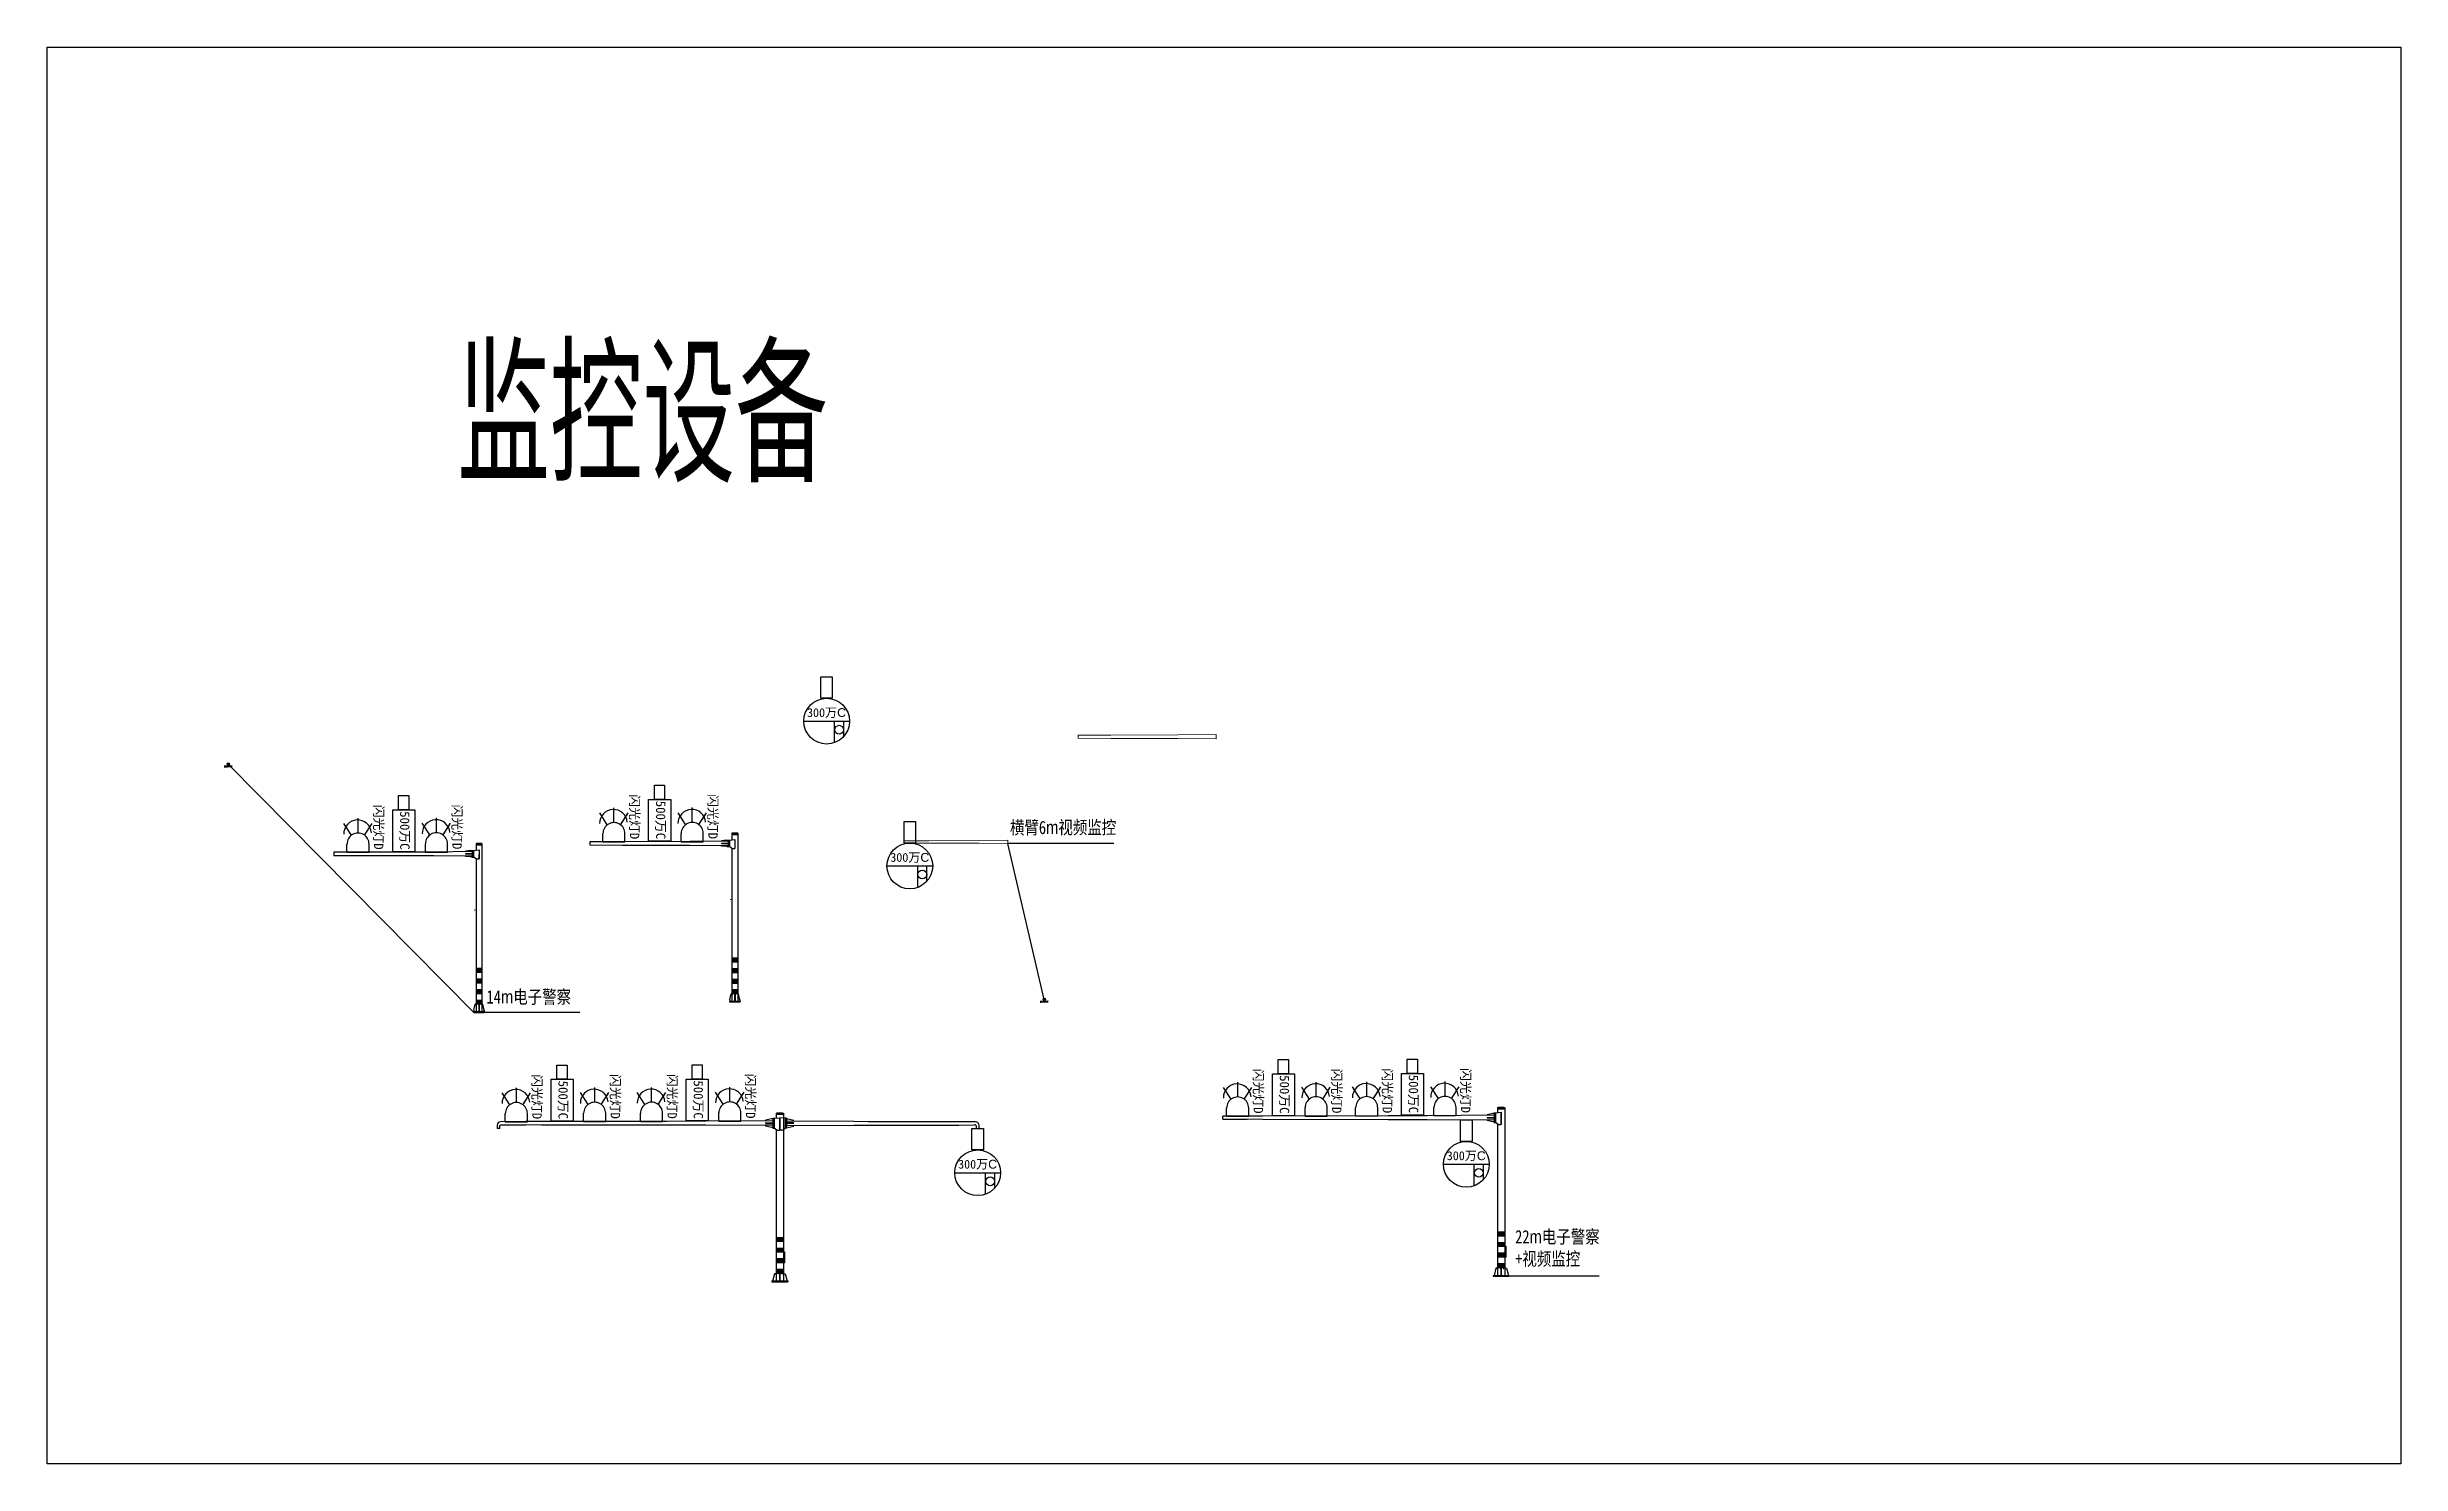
# Model space of a CAD drawing. Header units: millimetres. Extents: x 108070 to 108876, y 12470 to 12955.
# Drawn here: x 108609.5 to 108876.1, y 12717.9 to 12878.3 of the extents above; entities that cross this region are included whole.
import ezdxf

# ---------------------------------------------------------------- set-up
doc = ezdxf.new("R2010")
doc.units = ezdxf.units.MM
doc.header["$LTSCALE"] = 10
for name, color, linetype in [('@-交通信号', 7, 'CONTINUOUS'), ('@-交通标志', 7, 'CONTINUOUS'), ('@-图框', 7, 'CONTINUOUS'), ('@-监控设备', 7, 'CONTINUOUS')]:
    doc.layers.add(name, color=color, linetype=linetype)
doc.styles.add('gpshz', font='txt.shx', dxfattribs={"width": 0.7, "bigfont": 'hztxt.shx'})
doc.styles.add('ST', font='', dxfattribs={"width": 0.8})
doc.styles.add('黑体', font='simhei.ttf')
doc.styles.get('ST').set_extended_font_data('SimSun')

msp = doc.modelspace()

# ---------------------------------------------------------------- texts
at = {"layer": '@-图框', "insert": (108655.93, 12844.01), "char_height": 15, "width": 44.2553, "attachment_point": 1, "style": 'gpshz'}
msp.add_mtext('监控设备', dxfattribs=at)
at = {"layer": '@-监控设备', "linetype": 'Continuous', "ltscale": 2, "char_height": 1, "width": 4.9548, "attachment_point": 1, "style": '黑体'}
for insert in [(108695.56, 12803.43), (108704.99, 12787.04)]:
    msp.add_mtext('300万{\\fArial|b0|i0|c0|p32;C}', dxfattribs=dict(at, insert=insert))
at = {"layer": '@-监控设备', "char_height": 1.5, "attachment_point": 1, "rotation": 0.0547, "style": 'ST'}
for s, insert, width in [('横臂6{\\fArial|b0|i0|c0|p32;m}视频监控', (108718.54, 12790.68), 14.809), ('14{\\fArial|b0|i0|c0|p32;m}电子警察', (108659.26, 12771.5), 14.809), ('22{\\fArial|b0|i0|c0|p32;m}电子警察+视频监控', (108775.75, 12744.35), 9.8025)]:
    msp.add_mtext(s, dxfattribs=dict(at, insert=insert, width=width))

# ---------------------------------------------------------------- blocks, each defined once
blk = doc.blocks.new('A$C25111850')
at = {"layer": '@-监控设备', "linetype": 'ByBlock', "lineweight": -3}
for points in [[(0.26, 0.53, 1), (0, 0.53, 1)], [(0.55, 0.95), (0.31, 0.97), (0.22, 0.02), (0.46, 0)]]:
    blk.add_hatch(color=14, dxfattribs=at).paths.add_polyline_path(points)
at = {"layer": '@-监控设备', "color": 14}
blk.add_circle((0.13, 0.53), 0.132, dxfattribs=at)
blk = doc.blocks.new('A$C2DB36726')
at = {"layer": '@-交通信号', "color": 0}
for p, q in [((0.93, 19.11), (0.27, 19.11)), ((0.93, 19.11), (0.27, 19.11)), ((0.27, 19.11), (0.93, 19.11)), ((0.27, 19.11), (0.27, 19.11)), ((0.27, 19.11), (0.27, 19.11)), ((0.27, 19.11), (0.27, 19.11)), ((0.27, 19.11), (0.27, 18.36)), ((0.93, 18.92), (0.27, 18.92)), ((-0.17, 18.19), (-4.51, 18.15)), ((-4.51, 17.74), (-0.17, 17.71)), ((-0.32, 18.31), (-0.92, 18.25)), ((-0.92, 18.25), (-0.92, 18.18)), ((-0.92, 17.97), (-0.92, 17.93)), ((-0.92, 17.97), (-0.17, 17.97)), ((-0.92, 17.93), (-0.17, 17.93)), ((-0.92, 17.65), (-0.92, 17.72)), ((-0.32, 17.59), (-0.92, 17.65)), ((-0.32, 18.31), (-0.17, 18.31)), ((-0.32, 17.59), (-0.17, 17.59)), ((-0.17, 18.32), (-0.02, 18.32)), ((-0.17, 18.32), (-0.17, 17.58)), ((-0.17, 17.58), (-0.02, 17.58)), ((-0.1, 18.32), (-0.1, 17.58)), ((-0.02, 18.32), (0.6, 18.39)), ((-0.02, 18.32), (-0.02, 17.58)), ((0.27, 17.37), (-0.02, 17.58)), ((0.27, 17.37), (0.6, 17.37)), ((0.6, 18.39), (0.6, 17.37)), ((0, 0.09), (1.2, 0.09)), ((0, 0.09), (0, 0)), ((0, 0), (1.2, 0)), ((0.03, 0.24), (0.18, 0.91)), ((0.03, 0.24), (0.03, 0.09)), ((0.27, 0.91), (0.18, 0.91)), ((0.76, 2.35), (0.27, 2.35)), ((0.92, 2.35), (0.27, 2.35)), ((0.76, 2.35), (0.27, 2.35)), ((0.57, 0.91), (0.57, 0.09)), ((0.57, 0.91), (0.62, 0.91)), ((0.62, 0.91), (0.62, 0.09)), ((0.93, 0.91), (1.02, 0.91)), ((1.17, 0.24), (1.02, 0.91)), ((1.17, 0.24), (1.17, 0.09)), ((1.2, 0.09), (1.2, 0))]:
    blk.add_line(p, q, dxfattribs=at)
at = {"layer": '@-交通信号', "color": 7}
for p, q in [((0.93, 19.11), (0.93, 0.09)), ((0.27, 17.37), (0.27, 0.09))]:
    blk.add_line(p, q, dxfattribs=at)
at = {"layer": '@-交通信号'}
for p, q in [((-12.12, 18.13), (-15.83, 18.12)), ((-15.83, 17.77), (-12.12, 17.76)), ((-4.51, 18.15), (-12.12, 18.13)), ((-12.12, 17.76), (-4.51, 17.74))]:
    blk.add_line(p, q, dxfattribs=at)
blk.add_lwpolyline([(-15.83, 18.12), (-15.83, 17.77)], dxfattribs=at)
at = {"layer": '@-交通信号', "color": 7, "const_width": 0.598}
blk.add_lwpolyline([(0.93, 4.74), (0.27, 4.74)], dxfattribs=at)
at = {"layer": '@-交通信号', "color": 0, "const_width": 0.598}
for points in [[(0.93, 3.54), (0.27, 3.54)], [(0.93, 2.35), (0.27, 2.35)], [(0.93, 1.15), (0.27, 1.15)]]:
    blk.add_lwpolyline(points, dxfattribs=at)
at = {"layer": '@-交通信号', "color": 0}
blk.add_solid([(0.03, 11.53), (0.03, 11.64), (0.39, 11.59)], dxfattribs=at)
blk = doc.blocks.new('A$C7B111818')
at = {"layer": '@-监控设备', "linetype": 'ByBlock', "lineweight": 20}
for p, q in [((0.36, 16.73), (0.35, 16.07)), ((0.93, 16.56), (0.35, 16.57)), ((0.93, 16.72), (0.36, 16.73)), ((0.93, 16.72), (0.36, 16.73)), ((0.36, 16.73), (0.93, 16.72)), ((0.36, 16.73), (0.36, 16.73)), ((0.36, 16.73), (0.36, 16.73)), ((0.36, 16.73), (0.36, 16.73)), ((0.93, 16.72), (0.81, 0.07)), ((-13.76, 15.66), (-10.5, 15.63)), ((-10.5, 15.95), (-13.75, 15.96)), ((-3.84, 15.92), (-10.5, 15.95)), ((-10.5, 15.63), (-3.84, 15.57)), ((-0.04, 15.93), (-3.84, 15.92)), ((-3.84, 15.57), (-0.04, 15.51)), ((-0.7, 15.46), (-0.69, 15.52)), ((-0.17, 15.41), (-0.7, 15.46)), ((-0.17, 16.03), (-0.69, 15.99)), ((-0.69, 15.99), (-0.69, 15.93)), ((-0.69, 15.74), (-0.69, 15.7)), ((-0.69, 15.74), (-0.04, 15.74)), ((-0.69, 15.7), (-0.04, 15.7)), ((-0.17, 16.03), (-0.04, 16.03)), ((-0.17, 15.41), (-0.04, 15.4)), ((-0.04, 16.05), (0.09, 16.05)), ((-0.04, 16.05), (-0.04, 15.39)), ((-0.04, 15.39), (0.09, 15.39)), ((0.03, 16.05), (0.02, 15.39)), ((0.09, 16.05), (0.64, 16.1)), ((0.09, 16.05), (0.09, 15.39)), ((0.35, 15.2), (0.09, 15.39)), ((0.34, 15.2), (0.24, 0.08)), ((0.35, 15.2), (0.63, 15.2)), ((0.64, 16.1), (0.63, 15.2)), ((0, 0.08), (1.05, 0.07)), ((0, 0.08), (0, 0)), ((0, 0), (1.05, -0.01)), ((0.03, 0.21), (0.16, 0.79)), ((0.03, 0.21), (0.03, 0.08)), ((0.24, 0.79), (0.16, 0.79)), ((0.68, 2.05), (0.25, 2.05)), ((0.82, 2.05), (0.25, 2.05)), ((0.68, 2.05), (0.25, 2.05)), ((0.51, 0.79), (0.5, 0.08)), ((0.51, 0.79), (0.55, 0.79)), ((0.55, 0.79), (0.55, 0.07)), ((0.82, 0.79), (0.89, 0.79)), ((1.02, 0.2), (0.89, 0.79)), ((1.02, 0.2), (1.02, 0.07)), ((1.05, 0.07), (1.05, -0.01))]:
    blk.add_line(p, q, dxfattribs=at)
at = {"layer": '@-监控设备', "linetype": 'ByBlock', "lineweight": 20, "flags": 128}
blk.add_lwpolyline([(-13.76, 15.66), (-13.75, 15.96)], dxfattribs=at)
at = {"layer": '@-监控设备', "linetype": 'ByBlock', "lineweight": 20, "const_width": 0.524}
for points in [[(0.84, 4.15), (0.27, 4.15)], [(0.83, 3.1), (0.26, 3.1)], [(0.82, 1), (0.24, 1.01)], [(0.83, 2.05), (0.25, 2.05)]]:
    blk.add_lwpolyline(points, dxfattribs=at)
at = {"layer": '@-监控设备', "linetype": 'ByBlock', "lineweight": 20}
blk.add_solid([(0.1, 10.09), (0.1, 10.2), (0.42, 10.14)], dxfattribs=at)
blk = doc.blocks.new('A$C498D7EB7')
at = {"layer": '@-监控设备', "linetype": 'Continuous', "ltscale": 2}
for p, q in [((0.74, 5.36), (0.74, 7.18)), ((0.74, 7.18), (2.04, 7.18)), ((2.04, 7.18), (2.04, 5.36)), ((0, 0.01), (0, 5.36)), ((0, 5.36), (2.82, 5.36)), ((2.04, 5.36), (0.74, 5.36)), ((2.82, 5.36), (2.82, 0.01)), ((2.82, 0.01), (0, 0.01))]:
    blk.add_line(p, q, dxfattribs=at)
at = {"layer": '@-监控设备', "style": '黑体'}
blk.add_text('500万C', height=1.2, rotation=270, dxfattribs=at).set_placement((0.95, 5.19))
blk = doc.blocks.new('A$C553501C0')
at = {"layer": '@-监控设备', "linetype": 'Continuous', "ltscale": 2}
for p, q in [((0.5, 1.93), (-0.36, 3.27)), ((1.25, 2.18), (1.25, 3.85)), ((2, 1.93), (2.86, 3.27)), ((2, 1.93), (2.77, 3.13)), ((0, 0), (0, 0.93)), ((0, 0), (2.5, 0)), ((2.5, 0), (2.5, 0.93))]:
    blk.add_line(p, q, dxfattribs=at)
for centre, major_axis, start_param, end_param in [((1.2, 2.09), (-1.11, 1.11), 4.005147, 7.088453), ((1.25, 0.93), (0.883, 0.883), 5.497787, 8.63938)]:
    blk.add_ellipse(centre, major_axis=major_axis, ratio=1, start_param=start_param, end_param=end_param, dxfattribs=at)
at = {"layer": '@-监控设备', "style": '黑体'}
blk.add_text('闪光灯D', height=1.064, rotation=270, dxfattribs=at).set_placement((3.06, 5.38))
blk = doc.blocks.new('A$C0EA21B18')
at = {"layer": '@-交通信号', "rotation": 359.9999999084945}
blk.add_blockref('A$C2DB36726', (0, 0), dxfattribs=at)
at = {"layer": '@-监控设备', "xscale": 0.8864925452799071, "yscale": 0.8864925452799071, "zscale": 0.8864925452799071}
blk.add_blockref('A$C498D7EB7', (-9.17, 18.17), dxfattribs=at)
at = {"layer": '@-监控设备'}
for p in [(-14.35, 18.12), (-5.47, 18.15)]:
    blk.add_blockref('A$C553501C0', p, dxfattribs=at)
at = {"layer": '@-监控设备', "xscale": 1.141956346736566, "yscale": 1.141956346736566, "zscale": 1.141956346736566, "rotation": 0.4063274448761322}
blk.add_blockref('A$C7B111818', (0, 0), dxfattribs=at)
blk = doc.blocks.new('A$C302E15E0')
at = {"layer": '@-监控设备', "linetype": 'ByBlock', "lineweight": 20}
for p, q in [((3.71, 0.01), (0, 0)), ((11.32, 0.03), (3.71, 0.01)), ((15.66, 0.07), (11.32, 0.03)), ((0, -0.35), (3.71, -0.35)), ((3.71, -0.35), (11.32, -0.37)), ((11.32, -0.37), (15.66, -0.41))]:
    blk.add_line(p, q, dxfattribs=at)
at = {"layer": '@-监控设备', "linetype": 'ByBlock', "lineweight": 20, "flags": 128}
blk.add_lwpolyline([(0, -0.35), (0, 0)], dxfattribs=at)
at = {"layer": '@-监控设备', "linetype": 'ByBlock', "lineweight": 20}
blk.add_lwpolyline([(15.66, 0.07), (15.66, -0.41)], dxfattribs=at)
blk = doc.blocks.new('A$C3DBF48C9')
at = {"layer": '@-监控设备'}
for p, q in [((2.7, 106.1), (7.3, 106.1)), ((2.7, 106.1), (2.7, 103)), ((7.3, 105.1), (2.7, 105.1)), ((6.8, 106.1), (3.2, 106.1)), ((6.8, 106.1), (3.2, 106.1)), ((3.2, 106.1), (3.2, 106.1)), ((3.2, 106.1), (3.2, 106.1)), ((3.2, 106.1), (3.2, 106.1)), ((7.3, 106.1), (7.3, 0.5)), ((-172.8, 98.8), (-172.8, 98.8)), ((-144.9, 100.7), (-154.7, 100.7)), ((-144.9, 98.6), (-154.7, 98.7)), ((-66.2, 100.9), (-144.9, 100.7)), ((-66.2, 98.5), (-144.9, 98.6)), ((-41.6, 101), (-66.2, 100.9)), ((-41.6, 98.4), (-66.2, 98.5)), ((0.7, 101.2), (-41.6, 101)), ((0.7, 98.2), (-41.6, 98.4)), ((-0.1, 102.4), (-3.9, 101.6)), ((-3.9, 101.6), (-3.9, 101.2)), ((-3.9, 99.9), (-3.9, 99.6)), ((-3.9, 99.9), (0.7, 99.9)), ((-3.9, 99.6), (0.7, 99.6)), ((-3.9, 98.2), (-3.9, 97.9)), ((-0.1, 97.1), (-3.9, 97.9)), ((0.7, 102.4), (-0.1, 102.4)), ((0.7, 97.1), (-0.1, 97.1)), ((0.7, 102.8), (0.7, 96.6)), ((0.7, 102.8), (1.5, 102.8)), ((0.7, 96.6), (1.5, 96.6)), ((1.1, 102.8), (1.1, 96.6)), ((1.5, 102.8), (5, 103.2)), ((1.5, 102.8), (1.5, 96.6)), ((3.2, 95.4), (1.5, 96.6)), ((2.7, 95.8), (2.7, 0.5)), ((3.2, 95.4), (5, 95.4)), ((5, 103.2), (5, 95.5)), ((5, 103.2), (5, 95.5)), ((8.4, 102.8), (5, 103.2)), ((5, 95.5), (5, 102.8)), ((5, 95.5), (5, 102.8)), ((6.8, 95.4), (5, 95.4)), ((6.8, 95.4), (8.4, 96.6)), ((8.4, 102.8), (8.4, 96.6)), ((9.3, 102.8), (8.4, 102.8)), ((9.3, 96.6), (8.4, 96.6)), ((8.8, 102.8), (8.8, 96.6)), ((9.3, 102.8), (9.3, 96.6)), ((9.3, 102.4), (10.1, 102.4)), ((9.3, 101.2), (51.6, 101)), ((13.8, 99.9), (9.3, 99.9)), ((13.8, 99.6), (9.3, 99.6)), ((9.3, 98.2), (51.6, 98.4)), ((10.1, 102.4), (13.8, 101.6)), ((10.1, 97.1), (13.8, 97.9)), ((51.6, 101), (60.4, 100.9)), ((51.6, 98.4), (60.4, 98.5)), ((60.4, 100.9), (117.7, 100.7)), ((60.4, 98.5), (117.7, 98.6)), ((117.7, 100.7), (127.5, 100.7)), ((117.7, 98.6), (127.5, 98.7)), ((7.2, 18.9), (8, 18.9)), ((8, 18.9), (8, 11.9)), ((0, 0.5), (10, 0.5)), ((0, 0.5), (0, 0)), ((0, 0), (10, 0)), ((1.7, 5), (0.7, 1.3)), ((0.7, 1.3), (0.7, 0.5)), ((2.3, 5), (1.7, 5)), ((2.7, 5), (2.2, 5)), ((2.7, 5), (2.2, 5)), ((2.4, 5), (2.7, 5)), ((6.3, 13.3), (2.7, 13.3)), ((7.2, 13.3), (2.7, 13.3)), ((6.3, 13.3), (2.7, 13.3)), ((4.4, 5), (4.6, 5)), ((4.4, 5), (4.6, 5)), ((4.9, 5), (4.9, 0.5)), ((4.9, 5), (5.1, 5)), ((5.1, 5), (5.1, 0.5)), ((6.3, 5), (6.7, 5)), ((7.2, 11.9), (8, 11.9)), ((7.2, 5), (7.9, 5)), ((7.3, 5), (7.9, 5)), ((7.7, 5), (8.4, 5)), ((8.4, 5), (9.4, 1.3)), ((9.4, 1.3), (9.4, 0.5)), ((10, 0.5), (10, 0))]:
    blk.add_line(p, q, dxfattribs=at)
for points in [[(-154.7, 100.7), (-170.7, 100.6, 0.413343), (-172.8, 98.5), (-172.8, 96.5)], [(-171.2, 96.5), (-171.2, 97.8, -0.414214), (-170.2, 98.8), (-154.7, 98.7)], [(127.5, 100.7), (128.2, 100.7, -0.413343), (130.3, 98.6), (130.3, 96.5)], [(128.7, 96.5), (128.7, 97.8, 0.433607), (127.7, 98.7), (127.5, 98.7)]]:
    blk.add_lwpolyline(points, format="xyb", dxfattribs=at)
for points in [[(-171.2, 96.5), (-172.8, 96.5)], [(127.5, 98.7), (127.5, 98.7)], [(128.7, 96.5), (130.3, 96.5)]]:
    blk.add_lwpolyline(points, dxfattribs=at)
at = {"layer": '@-监控设备', "const_width": 3.32}
for points in [[(7.3, 26.6), (2.7, 26.6)], [(7.3, 19.9), (2.7, 19.9)], [(7.3, 13.3), (2.7, 13.3)], [(7.3, 6.6), (2.7, 6.6)]]:
    blk.add_lwpolyline(points, dxfattribs=at)
blk = doc.blocks.new('A$C69D301AD')
at = {"layer": '@-监控设备', "linetype": 'Continuous', "ltscale": 2}
blk.add_lwpolyline([(0, 0), (1.29, 0), (1.29, -2.44), (0, -2.44)], close=True, dxfattribs=at)
at = {"layer": '@-监控设备', "linetype": 'Continuous', "ltscale": 2, "flags": 128}
for points in [[(-1.95, -5.03), (3.24, -5.03)], [(1.53, -7.47), (1.53, -5.03)], [(2.58, -6.75), (2.58, -5.03)]]:
    blk.add_lwpolyline(points, dxfattribs=at)
at = {"layer": '@-监控设备', "linetype": 'Continuous', "ltscale": 2}
for centre, radius in [((0.65, -5.03), 2.59), ((2.06, -6), 0.501)]:
    blk.add_circle(centre, radius, dxfattribs=at)
at = {"layer": '@-监控设备', "linetype": 'Continuous', "ltscale": 2, "insert": (-1.57, -3.56), "char_height": 1, "width": 4.9548, "attachment_point": 1, "style": '黑体'}
blk.add_mtext('300万{\\fArial|b0|i0|c0|p32;C}', dxfattribs=at)

# ---------------------------------------------------------------- linework, layer by layer
at = {"layer": '@-交通标志'}
msp.add_lwpolyline([(108609.49, 12878.26), (108876.07, 12878.26), (108876.07, 12717.89), (108609.49, 12717.89)], close=True, dxfattribs=at)
at = {"layer": '@-监控设备', "linetype": 'ByBlock', "lineweight": 20}
for p, q in [((108729.96, 12800.38), (108726.25, 12800.37)), ((108726.25, 12800.02), (108729.96, 12800.01)), ((108737.57, 12800.4), (108729.96, 12800.38)), ((108729.96, 12800.01), (108737.57, 12800)), ((108741.91, 12800.44), (108737.57, 12800.4)), ((108737.57, 12800), (108741.91, 12799.96))]:
    msp.add_line(p, q, dxfattribs=at)
at = {"layer": '@-监控设备'}
for p, q in [((108773.75, 12758.23), (108774.57, 12758.23)), ((108773.75, 12758.23), (108773.75, 12757.66)), ((108774.49, 12758.23), (108773.83, 12758.23)), ((108774.49, 12758.23), (108773.83, 12758.23)), ((108773.83, 12758.23), (108773.83, 12758.23)), ((108773.83, 12758.23), (108773.83, 12758.23)), ((108773.83, 12758.23), (108773.83, 12758.23)), ((108774.57, 12758.23), (108774.57, 12739.22)), ((108747.18, 12757.26), (108745.42, 12757.24)), ((108747.18, 12756.88), (108745.42, 12756.9)), ((108761.36, 12757.29), (108747.18, 12757.26)), ((108761.36, 12756.85), (108747.18, 12756.88)), ((108765.77, 12757.3), (108761.36, 12757.29)), ((108765.77, 12756.85), (108761.36, 12756.85)), ((108773.39, 12757.35), (108765.77, 12757.3)), ((108773.39, 12756.81), (108765.77, 12756.85)), ((108773.24, 12757.56), (108772.57, 12757.41)), ((108772.57, 12757.41), (108772.57, 12757.34)), ((108772.57, 12757.1), (108772.57, 12757.05)), ((108772.57, 12757.1), (108773.39, 12757.1)), ((108772.57, 12757.05), (108773.39, 12757.05)), ((108772.57, 12756.81), (108772.57, 12756.76)), ((108773.24, 12756.6), (108772.57, 12756.76)), ((108773.39, 12757.56), (108773.24, 12757.56)), ((108773.39, 12756.6), (108773.24, 12756.6)), ((108773.39, 12757.63), (108773.39, 12756.52)), ((108773.39, 12757.63), (108773.54, 12757.63)), ((108773.39, 12756.52), (108773.54, 12756.52)), ((108773.47, 12757.63), (108773.47, 12756.52)), ((108773.54, 12757.63), (108774.16, 12757.7)), ((108773.54, 12757.63), (108773.54, 12756.52)), ((108773.83, 12756.31), (108773.54, 12756.52)), ((108774.57, 12758.05), (108773.75, 12758.05)), ((108773.75, 12756.36), (108773.75, 12739.22)), ((108773.83, 12756.31), (108774.16, 12756.31)), ((108774.16, 12757.7), (108774.16, 12756.32)), ((108774.16, 12757.7), (108774.16, 12756.32)), ((108774.16, 12756.31), (108774.16, 12757.62)), ((108774.16, 12756.31), (108774.16, 12757.62)), ((108774.57, 12742.52), (108774.7, 12742.52)), ((108774.7, 12742.52), (108774.7, 12741.28)), ((108773.57, 12740.03), (108773.4, 12739.36)), ((108773.67, 12740.03), (108773.57, 12740.03)), ((108773.76, 12740.03), (108773.66, 12740.03)), ((108773.75, 12740.02), (108773.66, 12740.02)), ((108773.69, 12740.02), (108773.75, 12740.02)), ((108774.4, 12741.52), (108773.75, 12741.52)), ((108774.57, 12741.52), (108773.76, 12741.52)), ((108774.4, 12741.52), (108773.76, 12741.52)), ((108774.05, 12740.03), (108774.1, 12740.03)), ((108774.05, 12740.02), (108774.1, 12740.02)), ((108774.14, 12740.03), (108774.14, 12739.22)), ((108774.14, 12740.03), (108774.18, 12740.03)), ((108774.18, 12740.03), (108774.18, 12739.22)), ((108774.4, 12740.02), (108774.46, 12740.02)), ((108774.57, 12741.28), (108774.7, 12741.28)), ((108774.57, 12740.03), (108774.69, 12740.03)), ((108774.57, 12740.02), (108774.69, 12740.02)), ((108774.65, 12740.03), (108774.77, 12740.03)), ((108774.77, 12740.03), (108774.95, 12739.36)), ((108773.26, 12739.22), (108775.06, 12739.22)), ((108773.26, 12739.22), (108773.26, 12739.13)), ((108773.26, 12739.13), (108775.06, 12739.13)), ((108773.4, 12739.36), (108773.4, 12739.22)), ((108774.95, 12739.36), (108774.95, 12739.22)), ((108775.06, 12739.22), (108775.06, 12739.13))]:
    msp.add_line(p, q, dxfattribs=at)
at = {"layer": '@-监控设备', "linetype": 'Continuous', "ltscale": 2}
for points in [[(108697.13, 12806.99), (108698.42, 12806.99), (108698.42, 12804.55), (108697.13, 12804.55)], [(108706.56, 12790.6), (108707.85, 12790.6), (108707.85, 12788.16), (108706.56, 12788.16)]]:
    msp.add_lwpolyline(points, close=True, dxfattribs=at)
at = {"layer": '@-监控设备', "linetype": 'Continuous', "ltscale": 2, "flags": 128}
for points in [[(108695.18, 12801.96), (108700.37, 12801.96)], [(108698.66, 12799.53), (108698.66, 12801.96)], [(108699.71, 12800.24), (108699.71, 12801.96)], [(108704.61, 12785.57), (108709.79, 12785.57)], [(108708.09, 12783.14), (108708.09, 12785.57)], [(108709.14, 12783.85), (108709.14, 12785.57)]]:
    msp.add_lwpolyline(points, dxfattribs=at)
at = {"layer": '@-监控设备', "linetype": 'ByBlock', "lineweight": 20, "flags": 128}
msp.add_lwpolyline([(108726.25, 12800.02), (108726.25, 12800.37)], dxfattribs=at)
at = {"layer": '@-监控设备', "linetype": 'ByBlock', "lineweight": 20}
msp.add_lwpolyline([(108741.91, 12800.44), (108741.91, 12799.96)], dxfattribs=at)
at = {"layer": '@-监控设备', "flags": 128}
for points in [[(108657.81, 12769), (108630.01, 12797.1)], [(108722.42, 12770.46), (108718.3, 12788.12)]]:
    msp.add_lwpolyline(points, dxfattribs=at)
at = {"layer": '@-监控设备'}
for points in [[(108730.3, 12788.12), (108718.3, 12788.12)], [(108669.81, 12769), (108657.81, 12769)], [(108745.42, 12757.24), (108742.63, 12757.24)], [(108742.63, 12756.91), (108742.63, 12757.24)], [(108742.63, 12756.91), (108745.42, 12756.9)], [(108785.26, 12739.13), (108773.26, 12739.13)]]:
    msp.add_lwpolyline(points, dxfattribs=at)
at = {"layer": '@-监控设备', "const_width": 0.598}
for points in [[(108774.57, 12743.91), (108773.75, 12743.91)], [(108774.57, 12742.72), (108773.75, 12742.72)], [(108774.57, 12741.52), (108773.75, 12741.52)], [(108774.57, 12740.32), (108773.75, 12740.32)]]:
    msp.add_lwpolyline(points, dxfattribs=at)
at = {"layer": '@-监控设备', "linetype": 'Continuous', "ltscale": 2}
for centre, radius in [((108697.78, 12801.96), 2.59), ((108699.19, 12800.99), 0.501), ((108707.2, 12785.57), 2.59), ((108708.62, 12784.6), 0.501)]:
    msp.add_circle(centre, radius, dxfattribs=at)

# ---------------------------------------------------------------- block references
at = {"layer": '@-交通信号', "rotation": 359.9999999084945}
msp.add_blockref('A$C2DB36726', (108686.79, 12770.18), dxfattribs=at)
at = {"layer": '@-监控设备', "rotation": 277.1885848833081}
for p in [(108629.47, 12797.16), (108721.88, 12770.53)]:
    msp.add_blockref('A$C25111850', p, dxfattribs=at)
at = {"layer": '@-监控设备'}
for name, p in [('A$C0EA21B18', (108657.81, 12769)), ('A$C553501C0', (108672.44, 12788.3)), ('A$C553501C0', (108681.31, 12788.32)), ('A$C553501C0', (108661.39, 12756.61)), ('A$C553501C0', (108670.26, 12756.64)), ('A$C553501C0', (108676.7, 12756.65)), ('A$C553501C0', (108685.57, 12756.68)), ('A$C553501C0', (108743.08, 12757.24)), ('A$C553501C0', (108751.96, 12757.26)), ('A$C553501C0', (108757.69, 12757.28)), ('A$C553501C0', (108766.56, 12757.31)), ('A$C69D301AD', (108714.24, 12755.87)), ('A$C69D301AD', (108769.58, 12756.83))]:
    msp.add_blockref(name, p, dxfattribs=at)
for name, p, xscale, yscale, zscale in [('A$C498D7EB7', (108677.62, 12788.35), 0.8864925452799071, 0.8864925452799071, 0.8864925452799071), ('A$C302E15E0', (108706.56, 12788.42), 0.75, 0.75, 0.75), ('A$C498D7EB7', (108748.26, 12757.29), 0.8864925452799071, 0.8864925452799071, 0.8864925452799071), ('A$C498D7EB7', (108762.87, 12757.34), 0.8864925452799071, 0.8864925452799071, 0.8864925452799071), ('A$C498D7EB7', (108666.57, 12756.67), 0.8864925452799071, 0.8864925452799071, 0.8864925452799071), ('A$C498D7EB7', (108681.88, 12756.7), 0.8864925452799071, 0.8864925452799071, 0.8864925452799071), ('A$C3DBF48C9', (108691.57, 12738.5), 0.1799999983306913, 0.1799999983306913, 0.1799999983306913)]:
    msp.add_blockref(name, p, dxfattribs=dict(at, xscale=xscale, yscale=yscale, zscale=zscale))
at = {"layer": '@-监控设备', "xscale": 1.141956346736566, "yscale": 1.141956346736566, "zscale": 1.141956346736566, "rotation": 0.4063274448761322}
msp.add_blockref('A$C7B111818', (108686.79, 12770.18), dxfattribs=at)

msp.set_redraw_order([(e.dxf.handle, doc.entitydb.next_handle()) for e in msp.query("TEXT MTEXT ATTDEF DIMENSION ARC_DIMENSION")])  # texts and dimensions are drawn at this point

doc.saveas('drawing.dxf')
